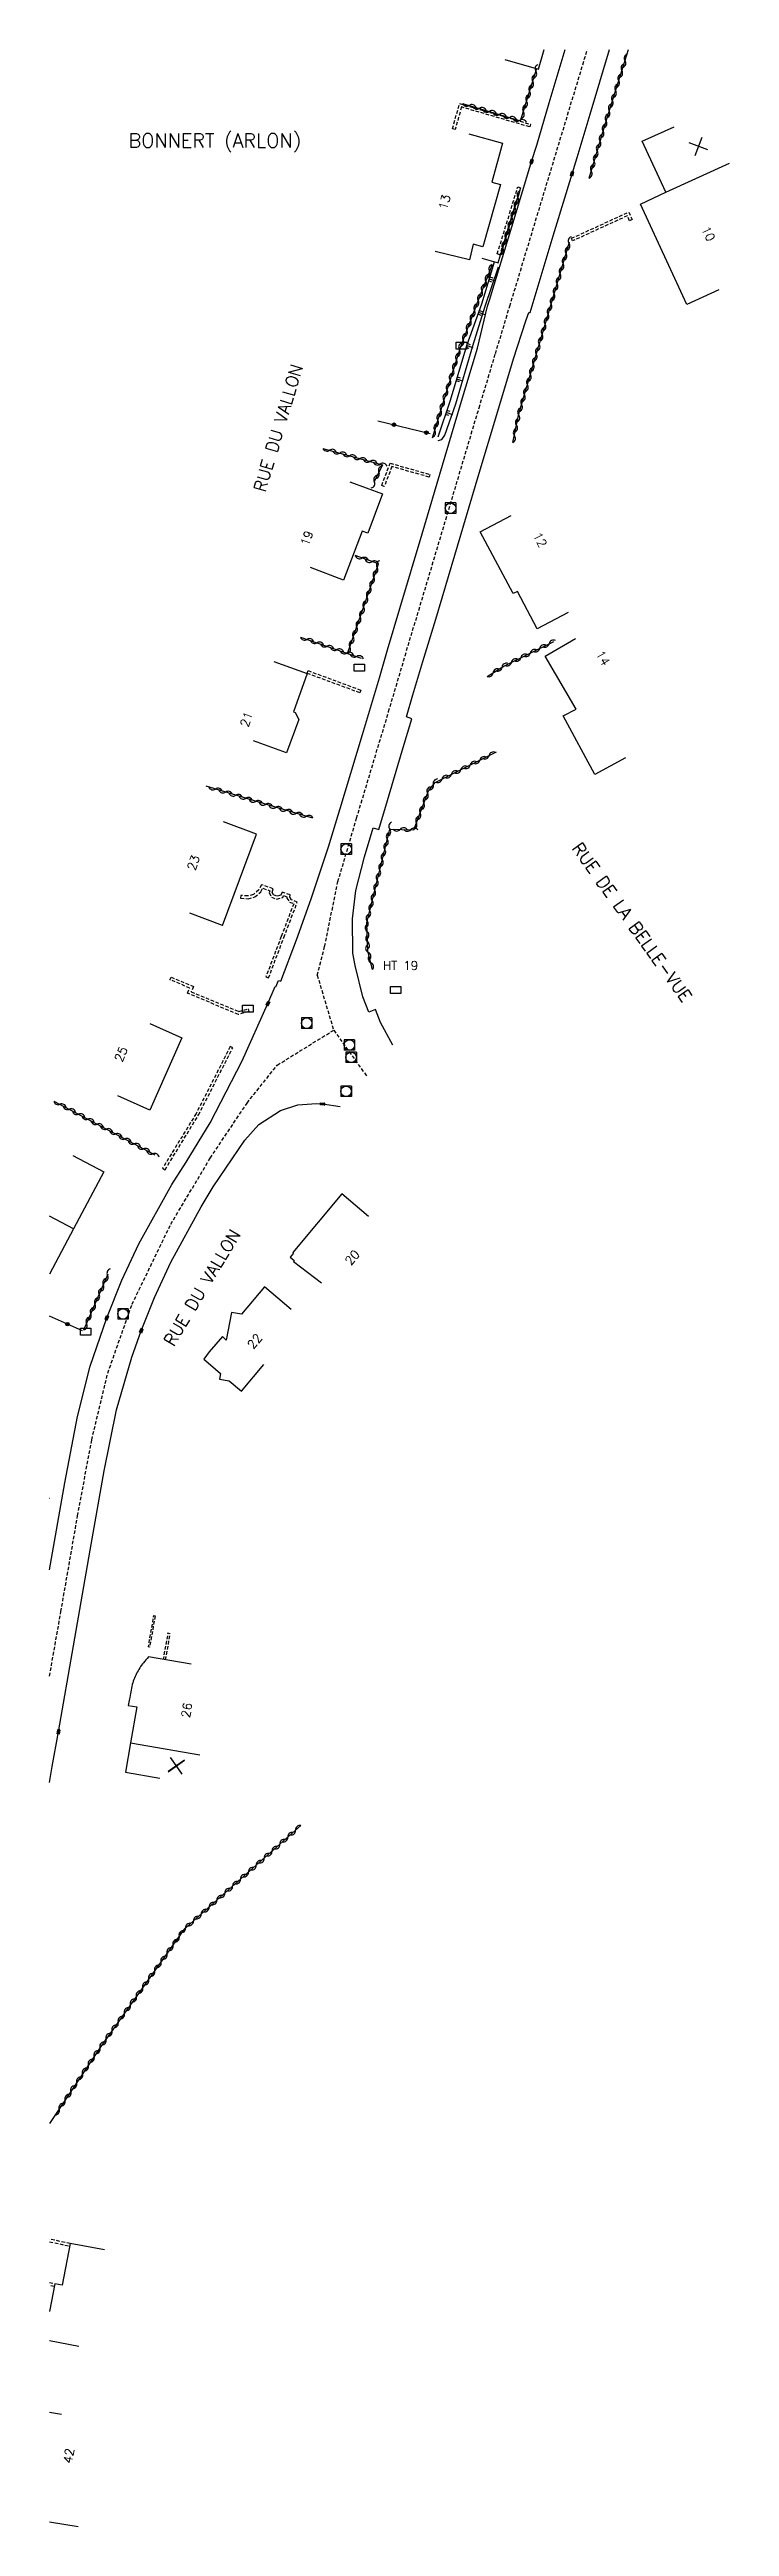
# Model space of a CAD drawing. Header units: millimetres. Extents: x 255000 to 256000, y 43000 to 44000.
# Drawn here: x 255000 to 255097, y 43646.7 to 44000 of the extents above; entities that cross this region are included whole.
import ezdxf
from ezdxf.enums import TextEntityAlignment as Align

# ---------------------------------------------------------------- set-up
doc = ezdxf.new("R2010")
doc.units = ezdxf.units.MM
doc.linetypes.add('DASHED', pattern=[0.75, 0.5, -0.25])
doc.layers.get('0').update_dxf_attribs({"linetype": 'CONTINUOUS'})
for name, color, linetype in [('W0001', 6, 'DASHED'), ('W0008', 7, 'CONTINUOUS'), ('W0100', 7, 'CONTINUOUS'), ('W0105', 7, 'CONTINUOUS'), ('W0112', 1, 'DASHED'), ('W0211', 2, 'CONTINUOUS'), ('W0310', 3, 'CONTINUOUS'), ('W0322', 7, 'CONTINUOUS'), ('W0400', 7, 'CONTINUOUS'), ('W0420', 7, 'CONTINUOUS'), ('W0980', 7, 'CONTINUOUS'), ('W0984', 7, 'CONTINUOUS'), ('W0989', 7, 'CONTINUOUS'), ('W0991', 7, 'CONTINUOUS'), ('W1102', 7, 'CONTINUOUS'), ('W1471', 7, 'CONTINUOUS')]:
    doc.layers.add(name, color=color, linetype=linetype)
doc.styles.get("Standard").update_dxf_attribs({"font": 'romans.shx', "width": 0.85})

msp = doc.modelspace()

# ---------------------------------------------------------------- texts
at = {"layer": 'W0980'}
msp.add_text('BONNERT (ARLON)', height=2, dxfattribs=at).set_placement((255023.57, 43986.86), align=Align.MIDDLE)
at = {"layer": 'W0984'}
msp.add_text('HT 19', height=1.25, rotation=359.8709, dxfattribs=at).set_placement((255050.06, 43869.33), align=Align.MIDDLE)
at = {"layer": 'W0989'}
for s, rotation, p in [('RUE DU VALLON', 73.3796, (255032.61, 43946.02)), ('RUE DE LA BELLE-VUE', 305.652, (255083.06, 43875.5)), ('RUE DU VALLON', 59.1867, (255021.76, 43823.41))]:
    msp.add_text(s, height=1.75, rotation=rotation, dxfattribs=at).set_placement(p, align=Align.MIDDLE)
at = {"layer": 'W0991'}
for s, rotation, p in [('13', 74.0226, (255056.32, 43978.23)), ('10', 294.7941, (255093.95, 43973.73)), ('19', 69.1955, (255036.69, 43930.3)), ('12', 297.9608, (255069.95, 43930.07)), ('14', 300.2212, (255078.92, 43913.2)), ('21', 69.9177, (255028.08, 43904.45)), ('23', 69.7028, (255020.52, 43884)), ('25', 66.1681, (255010.18, 43856.69)), ('20', 49.7632, (255043.17, 43827.68)), ('22', 49.7262, (255029.25, 43815.74)), ('26', 79.5579, (255019.54, 43763.1)), ('42', 80.3355, (255002.74, 43656.74))]:
    msp.add_text(s, height=1.25, rotation=rotation, dxfattribs=at).set_placement(p, align=Align.MIDDLE)

# ---------------------------------------------------------------- blocks, each defined once
blk = doc.blocks.new('T420')
for p, q in [((0.75, 0.75), (-0.75, 0.75)), ((-0.75, 0.75), (-0.75, -0.75)), ((0.75, 0.75), (0.75, -0.75)), ((0.75, -0.75), (-0.75, -0.75))]:
    blk.add_line(p, q)
blk.add_ellipse((0, 0), major_axis=(-0.53, 0.53), ratio=1, start_param=3.926991, end_param=10.210176)
blk = doc.blocks.new('T1471')
at = {"color": 0, "linetype": 'Continuous', "flags": 128}
blk.add_lwpolyline([(-0.75, -0.5), (-0.75, 0.5), (0.75, 0.5), (0.75, -0.5), (-0.75, -0.5)], dxfattribs=at)
blk = doc.blocks.new('T400')
for p, q in [((-0.15, 0.3), (0.15, 0.3)), ((-0.15, -0.25), (-0.15, 0.3)), ((-0.15, 0.15), (0.15, 0.15)), ((-0.15, 0), (0.15, 0)), ((0.15, 0.3), (0.15, -0.25)), ((-0.15, -0.15), (0.15, -0.15)), ((-0.15, -0.25), (-0.15, -0.3)), ((-0.15, -0.3), (0.15, -0.3)), ((0.15, -0.3), (0.15, -0.25))]:
    blk.add_line(p, q)
blk = doc.blocks.new('t991o')
at = {"color": 0, "linetype": 'Continuous'}
for p, q in [((-1, 1), (1, -1)), ((-1, -1), (1, 1))]:
    blk.add_line(p, q, dxfattribs=at)
blk = doc.blocks.new('t322o')
at = {"color": 0, "linetype": 'Continuous'}
for radius in [0.25, 0.15]:
    blk.add_circle((0, 0), radius, dxfattribs=at)
blk = doc.blocks.new('t310o')
at = {"color": 0, "linetype": 'Continuous'}
for centre, start, end in [((-0.5, 0.38), 216.8699, 323.1304), ((0.5, -0.37), 36.8699, 143.1303)]:
    blk.add_arc(centre, 0.625, start, end, dxfattribs=at)
blk = doc.blocks.new('t211o')
at = {"color": 0, "linetype": 'Continuous'}
for p, q in [((-0.29, 0.5), (-0.29, 0)), ((0, 1), (0, 0)), ((0.29, 0.5), (0.29, 0))]:
    blk.add_line(p, q, dxfattribs=at)

# ---------------------------------------------------------------- linework, layer by layer
at = {"layer": 'W0001'}
msp.add_line((255065.63, 43963.38), (255076.7, 44000), dxfattribs=at)
for points in [[(255038.17, 43867.95), (255039.23, 43872.05), (255041.12, 43881.3), (255043.79, 43890.36), (255048.36, 43905.56), (255050.71, 43913.53), (255061.26, 43948.88), (255063.59, 43956.63), (255065.63, 43963.38)], [(255038.17, 43867.95), (255040.52, 43860.11), (255045.2, 43853.59)], [(255000, 43767.96), (255001.62, 43777.16), (255004, 43790.83), (255006.02, 43801.68), (255008.3, 43811.2), (255011.77, 43821.01), (255017.29, 43832.43), (255022.92, 43841.87), (255028.16, 43849.71), (255032.47, 43855.12), (255040.52, 43860.11)]]:
    msp.add_lwpolyline(points, dxfattribs=at)
at = {"layer": 'W0008'}
for points in [[(255032.29, 43866.31), (255032.67, 43867.18), (255032.96, 43867.11), (255035.23, 43873), (255037.3, 43878.85), (255039.77, 43886.27), (255041.43, 43891.75), (255044.61, 43902.27), (255047.03, 43910.39), (255048.19, 43914.38), (255049.95, 43920.28), (255053.14, 43930.91), (255056.02, 43940.72), (255058.61, 43949.36), (255061.01, 43957.4), (255062.46, 43963.38), (255062.73, 43964.27), (255065.92, 43974.73), (255067.93, 43981.3), (255068.74, 43984.03), (255069.47, 43986.38), (255071.27, 43992.41), (255073.55, 44000)], [(255043.56, 43869.32), (255043.24, 43871.11), (255043.22, 43875.98), (255043.7, 43880.04), (255044.92, 43884.86), (255046.15, 43888.98), (255046.95, 43888.75), (255048.18, 43892.87), (255050.29, 43899.96), (255051.66, 43904.54), (255050.89, 43904.79), (255051.83, 43907.97), (255053.23, 43912.69), (255055.07, 43918.74), (255057.78, 43927.87), (255061.12, 43939.11), (255063.91, 43948.41), (255066.17, 43955.87), (255067.94, 43961.28), (255068.37, 43962.48), (255068.52, 43962.49), (255071.83, 43973.43), (255073.66, 43979.48), (255074.52, 43982.26), (255075.23, 43984.62), (255077.09, 43990.8), (255079.85, 44000)], [(255048.96, 43857.98), (255047.19, 43861.19), (255046.49, 43863.07), (255045.55, 43862.7), (255044.7, 43864.85), (255043.58, 43869.33)], [(255000, 43783.12), (255002.17, 43795.54), (255003.98, 43804.99), (255005.8, 43812.16), (255008.15, 43819.07), (255010.32, 43824.43), (255012.74, 43829.61), (255017.44, 43838.08), (255019.46, 43841.29), (255022.92, 43846.9), (255027.45, 43855.72), (255031.15, 43863.91), (255032.19, 43866.36)], [(255000, 43752.81), (255000.39, 43755.06), (255001.28, 43760.02), (255003.43, 43772.28), (255005.8, 43785.94), (255007.78, 43797.23), (255009.57, 43805.93), (255011.72, 43813.45), (255013.08, 43817.24), (255014.99, 43821.97), (255017.3, 43827.01), (255021.64, 43834.93), (255023.34, 43837.75), (255027.86, 43844.4), (255029.86, 43846.67), (255032.95, 43848.65), (255035.4, 43849.44), (255038.06, 43849.65), (255038.94, 43849.58), (255041.43, 43849.2)]]:
    msp.add_lwpolyline(points, dxfattribs=at)
at = {"layer": 'W0100'}
msp.add_line((255024.68, 43875.06), (255019.99, 43876.8), dxfattribs=at)
for points in [[(255064.91, 43998.57), (255069.71, 43997.18), (255070.52, 44000)], [(255059.8, 43987.99), (255064.61, 43986.63), (255063.05, 43981.1), (255064.32, 43980.74), (255061.78, 43971.86), (255060.42, 43972.25), (255059.87, 43970.01), (255055.01, 43971.19)], [(255095.44, 43965.73), (255090.9, 43963.64), (255084.28, 43977.96), (255087.87, 43979.63), (255084.53, 43986.91), (255089.07, 43988.99)], [(255042.81, 43938.35), (255047.49, 43936.6), (255045.39, 43930.99), (255044.57, 43931.31), (255041.91, 43924.32), (255037.23, 43926.1)], [(255073.96, 43919.68), (255069.53, 43917.35), (255066.72, 43922.69), (255066.11, 43922.38), (255061.43, 43931.19), (255065.85, 43933.54)], [(255082.15, 43898.95), (255077.74, 43896.58), (255073.26, 43904.93), (255075.08, 43905.89), (255070.67, 43913.46), (255074.99, 43915.97)], [(255032, 43912.68), (255036.72, 43911.01), (255034.78, 43905.54), (255035.01, 43905.43), (255035.53, 43904.44), (255033.78, 43899.66), (255029.08, 43901.37)], [(255024.68, 43875.06), (255029.49, 43888.09), (255024.8, 43889.82)]]:
    msp.add_lwpolyline(points, dxfattribs=at)
at = {"layer": 'W0100', "flags": 128}
for points in [[(255014.29, 43861.04), (255018.87, 43859.02), (255014.31, 43848.7), (255009.73, 43850.72)], [(255003.32, 43842.24), (255007.74, 43839.9), (255003.43, 43831.78), (255000, 43825.3)], [(255045.5, 43833.53), (255041.66, 43836.74), (255034.68, 43828.39), (255034.79, 43828.29), (255034.31, 43827.72), (255034.89, 43827.23), (255034.81, 43827.12), (255038.76, 43824.07)], [(255034.47, 43820.28), (255030.65, 43823.51), (255027.35, 43819.6), (255025.97, 43819.83), (255025.2, 43815.88), (255024.65, 43816.41), (255022.77, 43814.21), (255022, 43813.19), (255022.93, 43812.35), (255024.4, 43811.11), (255024.25, 43810.34), (255025.6, 43810.09), (255027.35, 43808.61), (255030.57, 43812.44)], [(255020.2, 43769.68), (255014.12, 43770.7), (255013.93, 43770.5), (255013.74, 43770.3), (255013.57, 43770.09), (255013.39, 43769.88), (255013.25, 43769.7), (255013.11, 43769.51), (255012.98, 43769.32), (255012.86, 43769.13), (255012.73, 43768.93), (255012.62, 43768.73), (255012.5, 43768.53), (255012.4, 43768.32), (255012.29, 43768.11), (255012.19, 43767.9), (255012.1, 43767.69), (255012.02, 43767.47), (255011.94, 43767.25), (255011.87, 43767.02), (255011.8, 43766.76), (255011.73, 43766.5), (255011.67, 43766.24), (255011.62, 43765.98), (255011.57, 43765.72), (255011.52, 43765.46), (255011.48, 43765.19), (255011.44, 43764.93), (255011.4, 43764.7), (255011.36, 43764.47), (255011.32, 43764.24), (255011.28, 43764), (255011.23, 43763.77), (255012.45, 43763.56), (255011.56, 43758.44), (255010.82, 43754.26), (255015.75, 43753.4)], [(255007.85, 43686.11), (255002.93, 43687.03), (255001.82, 43681.08), (255000.74, 43681.29), (255000, 43677.32)], [(255000, 43673.17), (255004.17, 43672.39)], [(255001.72, 43662.63), (255000, 43662.92)], [(255000, 43647.31), (255004.06, 43646.66)]]:
    msp.add_lwpolyline(points, dxfattribs=at)
at = {"layer": 'W0105'}
for p, q in [((255061.63, 43970.25), (255063.98, 43969.58)), ((255063.98, 43969.58), (255064.31, 43970.71))]:
    msp.add_line(p, q, dxfattribs=at)
at = {"layer": 'W0112'}
for p, q in [((255058.74, 43991.81), (255057.84, 43988.59)), ((255068.47, 43988.96), (255058.74, 43991.81)), ((255063.85, 43970.85), (255066.77, 43980.4)), ((255066.77, 43980.4), (255067.15, 43980.28)), ((255074.43, 43973.07), (255082.59, 43976.81)), ((255082.59, 43976.81), (255083.07, 43975.75)), ((255048.82, 43940.51), (255047.74, 43937.68)), ((255054.13, 43939.01), (255048.82, 43940.51)), ((255036.72, 43911.02), (255036.86, 43911.4)), ((255044.26, 43908.23), (255036.72, 43911.02)), ((255028.28, 43879.25), (255027.27, 43879.34)), ((255020, 43866.12), (255017.16, 43867.31)), ((255021.25, 43848.02), (255026.12, 43857.59)), ((255016.47, 43840.21), (255021.25, 43848.02))]:
    msp.add_line(p, q, dxfattribs=at)
for points in [[(255057.84, 43988.59), (255057.46, 43988.7), (255058.47, 43992.31)], [(255058.47, 43992.31), (255068.58, 43989.34), (255068.47, 43988.96)], [(255067.15, 43980.28), (255064.23, 43970.73), (255063.85, 43970.85)], [(255082.39, 43976.28), (255074.6, 43972.7), (255074.43, 43973.07)], [(255083.07, 43975.75), (255082.71, 43975.58), (255082.39, 43976.28)], [(255047.74, 43937.68), (255047.37, 43937.82), (255048.57, 43940.99)], [(255048.57, 43940.99), (255054.24, 43939.39), (255054.13, 43939.01)], [(255036.86, 43911.4), (255044.39, 43908.61), (255044.26, 43908.23)], [(255027.27, 43879.34), (255027.24, 43878.94), (255028.32, 43878.85), (255029.26, 43879.12), (255030.15, 43879.86), (255030.42, 43880.36), (255031.4, 43880.01), (255031.33, 43879.72), (255031.67, 43879.1), (255032.38, 43878.8), (255033.25, 43879.02), (255033.37, 43879.31), (255033.86, 43879.14), (255033.83, 43878.96), (255034.22, 43878.39), (255034.82, 43878.15), (255033.04, 43873.46)], [(255031.22, 43867.56), (255033.41, 43873.32), (255035.33, 43878.37), (255034.49, 43878.71), (255034.25, 43879.06), (255034.31, 43879.4), (255033.15, 43879.82), (255032.96, 43879.36), (255032.41, 43879.22), (255031.95, 43879.42), (255031.76, 43879.77), (255031.88, 43880.27), (255030.24, 43880.86), (255029.84, 43880.12), (255029.07, 43879.48), (255028.28, 43879.25)], [(255033.04, 43873.46), (255030.85, 43867.71), (255031.22, 43867.56)], [(255017.16, 43867.31), (255017.32, 43867.68), (255020.54, 43866.33), (255020.19, 43865.6), (255026.97, 43862.77)], [(255028.43, 43862.77), (255026.94, 43862.35), (255019.65, 43865.39), (255020, 43866.12)], [(255026.97, 43862.77), (255028.33, 43863.16), (255028.43, 43862.77)], [(255026.12, 43857.59), (255025.77, 43857.77), (255020.9, 43848.21)], [(255020.9, 43848.21), (255016.13, 43840.42), (255016.47, 43840.21)]]:
    msp.add_lwpolyline(points, dxfattribs=at)
at = {"layer": 'W0112', "flags": 128}
msp.add_lwpolyline([(255015.06, 43776.55), (255014.27, 43772.11), (255014.09, 43772.14), (255014.88, 43776.59)], close=True, dxfattribs=at)
for points in [[(255016.55, 43770.28), (255017.21, 43774.01), (255016.86, 43774.07), (255016.2, 43770.34)], [(255002.94, 43687.01), (255000, 43687.65)], [(255000, 43687.28), (255002.87, 43686.66)], [(255000, 43681.45), (255000.74, 43681.29)], [(255000.66, 43680.9), (255000, 43681.04)]]:
    msp.add_lwpolyline(points, dxfattribs=at)
at = {"layer": 'W0211'}
for points in [[(255063.42, 43969.65), (255061.58, 43963.68), (255059.46, 43957.73), (255057.14, 43949.93), (255055.36, 43944.68)], [(255055.4, 43944.23), (255055.93, 43944.35), (255056.37, 43944.97), (255057.95, 43949.48), (255060.38, 43957.74), (255062.14, 43963.39), (255064.01, 43968.98)]]:
    msp.add_lwpolyline(points, dxfattribs=at)
at = {"layer": 'W0310'}
for p, q in [((255064.34, 43970.73), (255067.06, 43979.73)), ((255035.77, 43916.18), (255044.46, 43913.2)), ((255000.61, 43850), (255015.01, 43842.32)), ((255004.89, 43817.34), (255008.36, 43825.36))]:
    msp.add_line(p, q, dxfattribs=at)
for points in [[(255076.97, 43981.67), (255079.45, 43990.12), (255082.58, 44000)], [(255058.91, 43992.31), (255067.18, 43989.85), (255069.45, 43997.19)], [(255066.08, 43943.96), (255066.94, 43948.02), (255069.01, 43955.16), (255070.99, 43961.93), (255074.16, 43972.58)], [(255063.1, 43969.31), (255061.1, 43964.11), (255058.59, 43957.59), (255056.26, 43950.15), (255054.58, 43944.57)], [(255038.97, 43943.1), (255047.48, 43940.76), (255046.3, 43938.34)], [(255042.5, 43913.83), (255044.89, 43920.68), (255046.89, 43926.62), (255043.58, 43927.81)], [(255062.41, 43910.57), (255064.77, 43912.04), (255071.9, 43915.56)], [(255046.07, 43868.77), (255045.41, 43871.4), (255045.24, 43875.44), (255048.52, 43888.8), (255051.93, 43888.69), (255054.04, 43894.24), (255054.97, 43895.45), (255063.72, 43899.8)], [(255037.56, 43890.36), (255031.25, 43892.19), (255022.33, 43894.92)], [(255035.83, 43746.65), (255019.21, 43731.87), (255007.3, 43715.13), (255000, 43704.16)]]:
    msp.add_lwpolyline(points, dxfattribs=at)
at = {"layer": 'W0322'}
for p, q in [((255046.82, 43947.05), (255054.3, 43945.21)), ((255004.72, 43817.21), (255000, 43819.29)), ((255000, 43793.34), (255000.03, 43793.34))]:
    msp.add_line(p, q, dxfattribs=at)
at = {"layer": 'W1102'}
msp.add_line((255087.87, 43979.63), (255096.96, 43983.8), dxfattribs=at)
at = {"layer": 'W1102', "flags": 128}
for points in [[(255003.43, 43831.78), (255000, 43833.6)], [(255011.56, 43758.44), (255021.41, 43756.73)]]:
    msp.add_lwpolyline(points, dxfattribs=at)

# ---------------------------------------------------------------- block references
at = {"layer": 'W0211'}
for p, rotation in [((255062.68, 43967.26), 252.8897973690889), ((255061.16, 43962.5), 250.407824616222), ((255059.48, 43957.79), 250.407824616222), ((255058.05, 43953), 253.438166300639), ((255056.56, 43948.23), 251.319699176895)]:
    msp.add_blockref('t211o', p, dxfattribs=dict(at, rotation=rotation))
at = {"layer": 'W0310'}
for p, rotation in [((255081.62, 43996.98), 72.43334932060353), ((255082.08, 43998.41), 72.43334932060353), ((255068.47, 43994.02), 72.83367623167264), ((255068.92, 43995.45), 72.83367623167264), ((255069.36, 43996.89), 72.83367623167264), ((255080.72, 43994.12), 72.43334932060353), ((255081.17, 43995.55), 72.43334932060353), ((255059.87, 43992.02), 343.4108225622002), ((255061.31, 43991.6), 343.4108225622002), ((255062.75, 43991.17), 343.4108225622002), ((255064.18, 43990.74), 343.4108225622002), ((255067.59, 43991.15), 72.83367623167264), ((255068.03, 43992.59), 72.83367623167264), ((255079.81, 43991.26), 72.43334932060353), ((255080.26, 43992.69), 72.43334932060353), ((255065.62, 43990.31), 343.4108225622002), ((255067.06, 43989.88), 343.4108225622002), ((255078.52, 43986.95), 73.6303946755581), ((255078.94, 43988.39), 73.6303946755581), ((255079.36, 43989.82), 73.6303946755581), ((255077.67, 43984.07), 73.6303946755581), ((255078.1, 43985.51), 73.6303946755581), ((255077.25, 43982.63), 73.6303946755581), ((255065.93, 43976), 73.18519458891396), ((255066.36, 43977.43), 73.18519458891396), ((255066.8, 43978.87), 73.18519458891396), ((255065.06, 43973.13), 73.18519458891396), ((255065.5, 43974.56), 73.18519458891396), ((255074.09, 43972.34), 73.41250910989048), ((255064.63, 43971.69), 73.18519458891396), ((255073.23, 43969.47), 73.41250910989048), ((255073.66, 43970.91), 73.41250910989048), ((255061.66, 43965.58), 249.0207600176663), ((255062.2, 43966.98), 249.0207600176663), ((255062.74, 43968.38), 249.0207600176663), ((255072.38, 43966.59), 73.41250910989048), ((255072.81, 43968.03), 73.41250910989048), ((255060.59, 43962.78), 248.9030304103593), ((255061.13, 43964.18), 249.0207600176663), ((255071.09, 43962.28), 73.41250910989048), ((255071.52, 43963.72), 73.41250910989048), ((255071.95, 43965.16), 73.41250910989048), ((255058.97, 43958.58), 248.9030304103593), ((255059.51, 43959.98), 248.9030304103593), ((255060.05, 43961.38), 248.9030304103593), ((255070.25, 43959.4), 73.68206930272187), ((255070.67, 43960.84), 73.68206930272187), ((255058.01, 43955.74), 252.6526601869904), ((255058.45, 43957.17), 252.6526601869904), ((255068.99, 43955.08), 73.82829966575996), ((255069.41, 43956.52), 73.68206930272187), ((255069.83, 43957.96), 73.68206930272187), ((255056.67, 43951.44), 252.6526601869904), ((255057.11, 43952.88), 252.6526601869904), ((255057.56, 43954.31), 252.6526601869904), ((255068.15, 43952.2), 73.82829966575996), ((255068.57, 43953.64), 73.82829966575996), ((255055.79, 43948.57), 253.2376086682607), ((255056.22, 43950.01), 253.2376086682607), ((255066.91, 43947.88), 78.08005331600063), ((255067.32, 43949.32), 73.82829966575996), ((255067.73, 43950.76), 73.82829966575996), ((255054.92, 43945.7), 253.2376086682607), ((255055.35, 43947.14), 253.2376086682607), ((255066.29, 43944.94), 78.08005331600063), ((255066.6, 43946.41), 78.08005331600063), ((255039.93, 43942.84), 344.6311319750945), ((255041.38, 43942.44), 344.6311319750945), ((255042.83, 43942.04), 344.6311319750945), ((255044.27, 43941.64), 344.6311319750945), ((255045.72, 43941.25), 344.6311319750945), ((255046.31, 43938.37), 243.8340726565248), ((255047.16, 43940.85), 344.6311319750945), ((255046.97, 43939.71), 243.8340726565248), ((255044.55, 43927.46), 160.2902704243124), ((255045.96, 43926.95), 160.2902704243124), ((255045.76, 43923.28), 71.40618045677157), ((255046.24, 43924.71), 71.40618045677157), ((255046.72, 43926.13), 71.40618045677157), ((255044.8, 43920.44), 70.76535553284387), ((255045.29, 43921.86), 71.40618045677157), ((255043.32, 43916.19), 70.76535553284387), ((255043.82, 43917.61), 70.76535553284387), ((255044.31, 43919.03), 70.76535553284387), ((255036.72, 43915.85), 341.0578907116712), ((255038.14, 43915.37), 341.0578907116712), ((255039.56, 43914.88), 341.0578907116712), ((255040.98, 43914.39), 341.0578907116712), ((255042.39, 43913.91), 341.0578907116712), ((255042.83, 43914.78), 70.76535553284387), ((255043.81, 43913.42), 341.0578907116712), ((255065.86, 43912.57), 26.27832768064128), ((255067.21, 43913.24), 26.27832768064128), ((255068.55, 43913.9), 26.27832768064128), ((255069.9, 43914.57), 26.27832768064128), ((255071.24, 43915.23), 26.27832768064128), ((255063.26, 43911.1), 31.81106251415655), ((255064.53, 43911.89), 31.81106251415655), ((255061.35, 43898.62), 26.44179512076597), ((255062.69, 43899.29), 26.44179512076597), ((255054.74, 43895.15), 52.46579718955319), ((255055.97, 43895.95), 26.44179512076597), ((255057.32, 43896.61), 26.44179512076597), ((255058.66, 43897.28), 26.44179512076597), ((255060, 43897.95), 26.44179512076597), ((255023.67, 43894.51), 162.9744397120023), ((255025.11, 43894.07), 162.9744397120023), ((255026.54, 43893.63), 162.9744397120023), ((255027.98, 43893.19), 162.9744397120023), ((255029.41, 43892.75), 162.9744397120023), ((255030.84, 43892.32), 162.9744397120023), ((255032.28, 43891.89), 163.7874359488461), ((255052.85, 43891.1), 69.1210961970264), ((255053.38, 43892.5), 69.1210961970264), ((255053.92, 43893.91), 69.1210961970264), ((255033.72, 43891.47), 163.7874359488461), ((255035.16, 43891.05), 163.7874359488461), ((255036.6, 43890.63), 163.7874359488461), ((255048.52, 43888.79), 76.20428297248961), ((255050.01, 43888.75), 358.2011724546984), ((255051.51, 43888.71), 358.2011724546984), ((255052.31, 43889.7), 69.1210961970264), ((255047.44, 43884.42), 76.20428297248961), ((255047.8, 43885.88), 76.20428297248961), ((255048.16, 43887.33), 76.20428297248961), ((255046.73, 43881.51), 76.20428297248961), ((255047.09, 43882.96), 76.20428297248961), ((255045.66, 43877.14), 76.20428297248961), ((255046.01, 43878.59), 76.20428297248961), ((255046.37, 43880.05), 76.20428297248961), ((255045.3, 43875.68), 76.20428297248961), ((255045.29, 43874.19), 92.4254412573901), ((255045.46, 43871.2), 104.0004590897701), ((255045.36, 43872.69), 92.4254412573901), ((255045.83, 43869.74), 104.0004590897701), ((255001.49, 43849.53), 331.9256297346652), ((255002.82, 43848.83), 331.9256297346652), ((255004.14, 43848.12), 331.9256297346652), ((255005.47, 43847.42), 331.9256297346652), ((255006.79, 43846.71), 331.9256297346652), ((255008.11, 43846), 331.9256297346652), ((255009.44, 43845.3), 331.9256297346652), ((255010.76, 43844.59), 331.9256297346652), ((255012.08, 43843.89), 331.9256297346652), ((255013.41, 43843.18), 331.9256297346652), ((255014.73, 43842.47), 331.9256297346652), ((255008.27, 43825.14), 66.56994442436287), ((255006.48, 43821.01), 66.56994442436287), ((255007.07, 43822.39), 66.56994442436287), ((255007.67, 43823.77), 66.56994442436287), ((255005.28, 43818.26), 66.56994442436287), ((255005.88, 43819.64), 66.56994442436287), ((255031.72, 43743), 221.6427787543737), ((255032.84, 43743.99), 221.6427787543737), ((255033.96, 43744.99), 221.6427787543737), ((255035.08, 43745.99), 221.6427787543737), ((255028.36, 43740.01), 221.6427787543737), ((255029.48, 43741), 221.6427787543737), ((255030.6, 43742), 221.6427787543737), ((255023.87, 43736.02), 221.6427787543737), ((255024.99, 43737.02), 221.6427787543737), ((255026.11, 43738.01), 221.6427787543737), ((255027.23, 43739.01), 221.6427787543737), ((255020.51, 43733.03), 221.6427787543737), ((255021.63, 43734.03), 221.6427787543737), ((255022.75, 43735.02), 221.6427787543737), ((255017.61, 43729.62), 234.5752185606556), ((255018.48, 43730.85), 234.5752185606556), ((255019.39, 43732.03), 221.6427787543737), ((255015, 43725.96), 234.5752185606556), ((255015.87, 43727.18), 234.5752185606556), ((255016.74, 43728.4), 234.5752185606556), ((255012.39, 43722.29), 234.5752185606556), ((255013.26, 43723.51), 234.5752185606556), ((255014.13, 43724.74), 234.5752185606556), ((255009.78, 43718.62), 234.5752185606556), ((255010.65, 43719.85), 234.5752185606556), ((255011.52, 43721.07), 234.5752185606556), ((255007.18, 43714.95), 236.3775668082983), ((255008.04, 43716.18), 234.5752185606556), ((255008.91, 43717.4), 234.5752185606556), ((255004.69, 43711.21), 236.3775668082983), ((255005.52, 43712.46), 236.3775668082983), ((255006.35, 43713.7), 236.3775668082983), ((255002.2, 43707.46), 236.3775668082983), ((255003.03, 43708.71), 236.3775668082983), ((255003.86, 43709.96), 236.3775668082983), ((255001.37, 43706.21), 236.3775668082983)]:
    msp.add_blockref('t310o', p, dxfattribs=dict(at, rotation=rotation))
at = {"layer": 'W0322'}
for p, rotation in [((255049.12, 43946.48), 346.2056421360156), ((255053.74, 43945.35), 346.2056421360156), ((255002.55, 43818.17), 156.160499311795)]:
    msp.add_blockref('t322o', p, dxfattribs=dict(at, rotation=rotation))
at = {"layer": 'W0400'}
for p, rotation in [((255068.74, 43984.03), 343.4453048696151), ((255074.52, 43982.26), 162.9165878295898), ((255031.15, 43863.91), 335.6444778429274), ((255038.94, 43849.58), 85.2545776367187), ((255008.15, 43819.07), 341.1601486214915), ((255013.08, 43817.24), 160.2508926391602), ((255001.28, 43760.02), 169.8322296142578)]:
    msp.add_blockref('T400', p, dxfattribs=dict(at, rotation=rotation))
at = {"layer": 'W0420'}
for p in [(255057.19, 43934.57), (255042.31, 43885.93), (255036.67, 43861.11), (255042.76, 43857.99), (255043.01, 43856.24), (255042.29, 43851.39), (255010.48, 43819.63)]:
    msp.add_blockref('T420', p, dxfattribs=at)
at = {"layer": 'W0991'}
for p, rotation in [((255092.56, 43986.19), 114.6465334761067), ((255018.07, 43755.21), 80.22128361188769), ((255018.09, 43755.14), 80.0094632658556)]:
    msp.add_blockref('t991o', p, dxfattribs=dict(at, rotation=rotation))
at = {"layer": 'W1471'}
for p in [(255058.74, 43957.74), (255044.17, 43911.82), (255049.36, 43865.86), (255028.27, 43863.16), (255005.15, 43817.08)]:
    msp.add_blockref('T1471', p, dxfattribs=at)

msp.set_redraw_order([(e.dxf.handle, doc.entitydb.next_handle()) for e in msp.query("TEXT MTEXT ATTDEF DIMENSION ARC_DIMENSION")])  # texts and dimensions are drawn at this point

doc.saveas('drawing.dxf')
